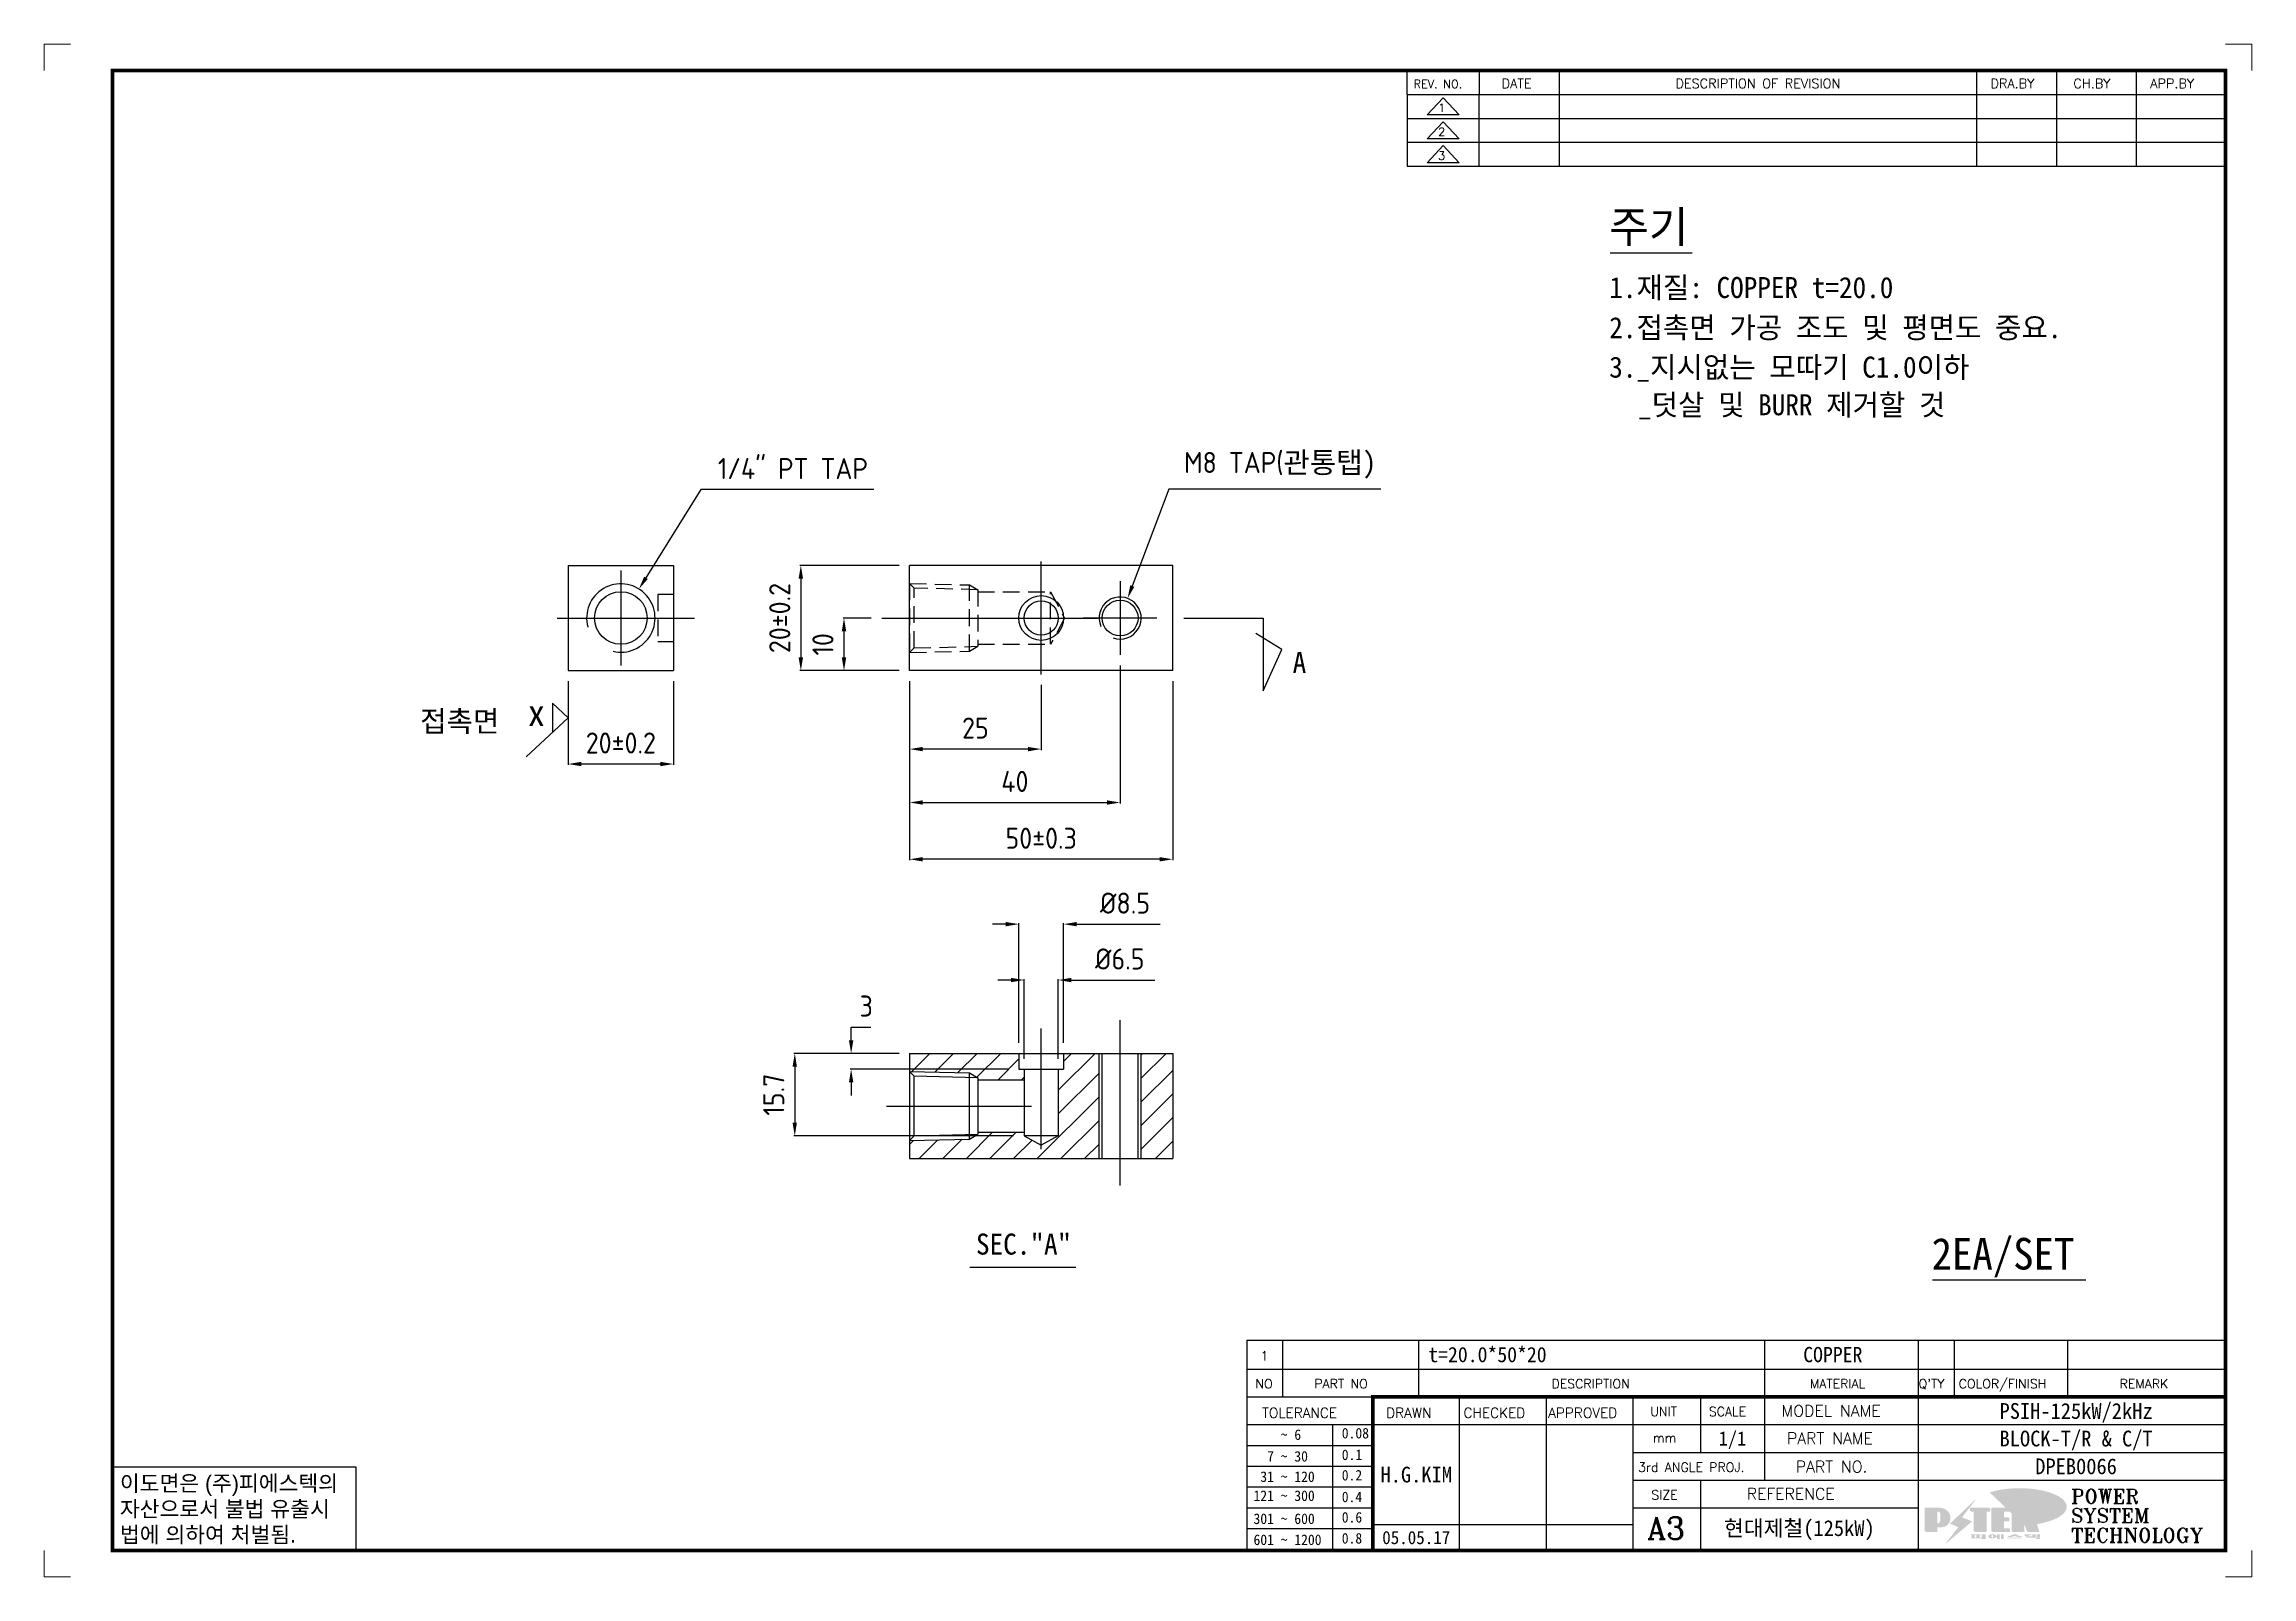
# Model space of a CAD drawing. Header units: millimetres. Extents: x 352 to 10586, y 0 to 3040.
# Drawn here: x 4766.2 to 5185.7, y 0 to 291.3 of the extents above; entities that cross this region are included whole.
import ezdxf
from ezdxf.enums import TextEntityAlignment as Align

# ---------------------------------------------------------------- set-up
doc = ezdxf.new("R2010")
doc.units = ezdxf.units.MM
doc.linetypes.add('CENTER', pattern=[50.8, 31.75, -6.35, 6.35, -6.35])
doc.linetypes.add('HIDDEN2', pattern=[4.7625, 3.175, -1.5875])
doc.layers.add('FORMAT-1', color=7, linetype='Continuous')
doc.layers.add('line', color=3, linetype='Continuous')
doc.styles.add('h1', font='')
doc.styles.add('HAN', font='')
doc.styles.add('RC', font='ROMANC.SHX')
doc.styles.add('ROMANT', font='romant')
doc.styles.add('RT', font='ROMANT.SHX', dxfattribs={"oblique": 15})
doc.styles.get("Standard").update_dxf_attribs({"font": 'ISOCP.SHX', "bigfont": 'WHGTXT.SHX'})
doc.styles.get('h1').set_extended_font_data('New Gulim')
doc.styles.get('HAN').set_extended_font_data('GulimChe')
doc.dimstyles.new('PSTEK-1', dxfattribs={"dimtxt": 4, "dimasz": 2.5, "dimexe": 0.18, "dimexo": 2, "dimgap": 2, "dimtad": 1, "dimtoh": 1, "dimrnd": 0.05, "dimdsep": 46, "dimtxsty": 'Standard', "dimcen": 0.09, "dimclrt": 3, "dimadec": 1, "dimazin": 2, "dimtfac": 1, "dimtofl": 0, "dimtmove": 0, "dimatfit": 3, "dimfxl": 0, "dimtolj": 1, "dimtzin": 0, "dimarcsym": 0})

msp = doc.modelspace()

# ---------------------------------------------------------------- texts
at = {"color": 3, "style": 'HAN'}
for s, height, p in [('주기', 6, (5063.603, 253.59, 0.001)), ('1.재질: COPPER t=20.0', 4, (5063.603, 243.045, 0.001)), ('2.접촉면 가공 조도 및 평면도 중요.', 4, (5063.603, 235.415, 0.001)), ('3._지시없는 모따기 C1.0이하', 4, (5063.603, 227.916, 0.001)), ('_덧살 및 BURR 제거할 것', 4, (5069.075, 220.766, 0.001)), ('A', 4, (5003.442, 171.789, 0.001)), ('x', 5, (4858.131, 161.729, 0.001)), ('SEC."A"', 4, (4943.271, 61.244, 0.001)), ('2EA/SET', 6, (5124.851, 58.408, 0.001))]:
    msp.add_text(s, height=height, dxfattribs=at).set_placement(p)
at = {"color": 2, "style": 'HAN'}
msp.add_text('접촉면', height=4, dxfattribs=at).set_placement((4837.642, 160.609, 0.001))

# ---------------------------------------------------------------- blocks, each defined once
blk = doc.blocks.new('*D583')
at = {"color": 0, "lineweight": -2}
for p, q in [((4923.38, 182.23), (4918.01, 182.23)), ((4918.19, 179.73), (4918.19, 174.73)), ((4928.66, 172.23), (4918.01, 172.23))]:
    blk.add_line(p, q, dxfattribs=at)
at = {"color": 0}
for points in [[(4917.77, 179.73), (4918.61, 179.73), (4918.19, 182.23)], [(4917.77, 174.73), (4918.61, 174.73), (4918.19, 172.23)]]:
    blk.add_solid(points, dxfattribs=at)
at = {"layer": 'Defpoints', "color": 0}
for p in [(4925.38, 182.23), (4918.19, 172.23), (4930.66, 172.23)]:
    blk.add_point(p, dxfattribs=at)
at = {"color": 3, "insert": (4914.19, 177.23), "char_height": 4, "attachment_point": 5, "rotation": 90}
blk.add_mtext('\\A1;10', dxfattribs=at)
blk = doc.blocks.new('*D584')
at = {"color": 0, "lineweight": -2}
for p, q in [((4928.66, 192.23), (4909.81, 192.23)), ((4909.99, 189.73), (4909.99, 174.73)), ((4928.66, 172.23), (4909.81, 172.23))]:
    blk.add_line(p, q, dxfattribs=at)
at = {"color": 0}
for points in [[(4909.57, 189.73), (4910.41, 189.73), (4909.99, 192.23)], [(4909.57, 174.73), (4910.41, 174.73), (4909.99, 172.23)]]:
    blk.add_solid(points, dxfattribs=at)
at = {"layer": 'Defpoints', "color": 0}
for p in [(4930.66, 192.23), (4909.99, 172.23), (4930.66, 172.23)]:
    blk.add_point(p, dxfattribs=at)
at = {"color": 3, "insert": (4905.99, 182.23), "char_height": 4, "attachment_point": 5, "rotation": 90}
blk.add_mtext('\\A1;20%%P0.2', dxfattribs=at)
blk = doc.blocks.new('*D585')
at = {"color": 0, "lineweight": -2}
for p, q in [((4865.79, 170.23), (4865.79, 154.3)), ((4885.79, 170.23), (4885.79, 154.3)), ((4883.29, 154.48), (4868.29, 154.48))]:
    blk.add_line(p, q, dxfattribs=at)
at = {"color": 0}
for points in [[(4868.29, 154.9), (4868.29, 154.07), (4865.79, 154.48)], [(4883.29, 154.9), (4883.29, 154.07), (4885.79, 154.48)]]:
    blk.add_solid(points, dxfattribs=at)
at = {"layer": 'Defpoints', "color": 0}
for p in [(4865.79, 172.23), (4885.79, 172.23), (4865.79, 154.48)]:
    blk.add_point(p, dxfattribs=at)
at = {"color": 3, "insert": (4875.79, 158.48), "char_height": 4, "attachment_point": 5}
blk.add_mtext('\\A1;20%%P0.2', dxfattribs=at)
blk = doc.blocks.new('*D586')
at = {"color": 0, "lineweight": -2}
for p, q in [((4930.66, 170.23), (4930.66, 157.14)), ((4955.66, 169.52), (4955.66, 157.14)), ((4953.16, 157.32), (4933.16, 157.32))]:
    blk.add_line(p, q, dxfattribs=at)
at = {"color": 0}
for points in [[(4933.16, 157.73), (4933.16, 156.9), (4930.66, 157.32)], [(4953.16, 157.73), (4953.16, 156.9), (4955.66, 157.32)]]:
    blk.add_solid(points, dxfattribs=at)
at = {"layer": 'Defpoints', "color": 0}
for p in [(4930.66, 172.23), (4955.66, 171.52), (4930.66, 157.32)]:
    blk.add_point(p, dxfattribs=at)
at = {"color": 3, "insert": (4943.16, 161.32), "char_height": 4, "attachment_point": 5}
blk.add_mtext('\\A1;25', dxfattribs=at)
blk = doc.blocks.new('*D587')
at = {"color": 0, "lineweight": -2}
for p, q in [((4970.66, 173.23), (4970.66, 146.99)), ((4930.66, 170.23), (4930.66, 146.99)), ((4933.16, 147.17), (4968.16, 147.17))]:
    blk.add_line(p, q, dxfattribs=at)
at = {"color": 0}
for points in [[(4933.16, 147.58), (4933.16, 146.75), (4930.66, 147.17)], [(4968.16, 147.58), (4968.16, 146.75), (4970.66, 147.17)]]:
    blk.add_solid(points, dxfattribs=at)
at = {"layer": 'Defpoints', "color": 0}
for p in [(4930.66, 172.23), (4970.66, 175.23), (4970.66, 147.17)]:
    blk.add_point(p, dxfattribs=at)
at = {"color": 3, "insert": (4950.66, 151.17), "char_height": 4, "attachment_point": 5}
blk.add_mtext('\\A1;40', dxfattribs=at)
blk = doc.blocks.new('*D588')
at = {"color": 0, "lineweight": -2}
for p, q in [((4930.66, 170.23), (4930.66, 136.2)), ((4980.66, 170.23), (4980.66, 136.2)), ((4978.16, 136.38), (4933.16, 136.38))]:
    blk.add_line(p, q, dxfattribs=at)
at = {"color": 0}
for points in [[(4933.16, 136.79), (4933.16, 135.96), (4930.66, 136.38)], [(4978.16, 136.79), (4978.16, 135.96), (4980.66, 136.38)]]:
    blk.add_solid(points, dxfattribs=at)
at = {"layer": 'Defpoints', "color": 0}
for p in [(4930.66, 172.23), (4980.66, 172.23), (4930.66, 136.38)]:
    blk.add_point(p, dxfattribs=at)
at = {"color": 3, "insert": (4955.66, 140.38), "char_height": 4, "attachment_point": 5}
blk.add_mtext('\\A1;50%%P0.3', dxfattribs=at)
blk = doc.blocks.new('*D589')
at = {"color": 0, "lineweight": -2}
for p, q in [((4948.91, 124.05), (4946.41, 124.05)), ((4951.41, 101.48), (4951.41, 124.23)), ((4959.91, 101.48), (4959.91, 124.23)), ((4962.41, 124.05), (4978.28, 124.05))]:
    blk.add_line(p, q, dxfattribs=at)
at = {"color": 0}
for points in [[(4948.91, 124.46), (4948.91, 123.63), (4951.41, 124.05)], [(4962.41, 124.46), (4962.41, 123.63), (4959.91, 124.05)]]:
    blk.add_solid(points, dxfattribs=at)
at = {"layer": 'Defpoints', "color": 0}
for p in [(4951.41, 124.05), (4951.41, 99.48), (4959.91, 99.48)]:
    blk.add_point(p, dxfattribs=at)
at = {"color": 3, "insert": (4971.6, 128.05), "char_height": 4, "attachment_point": 5}
blk.add_mtext('\\A1;%%C8.5', dxfattribs=at)
blk = doc.blocks.new('*D590')
at = {"color": 0, "lineweight": -2}
for p, q in [((4919.55, 101.98), (4919.55, 104.48)), ((4919.55, 104.48), (4923.32, 104.48)), ((4928.66, 99.48), (4919.37, 99.48)), ((4949.41, 96.48), (4919.37, 96.48)), ((4919.55, 93.98), (4919.55, 91.48))]:
    blk.add_line(p, q, dxfattribs=at)
at = {"color": 0}
for points in [[(4919.13, 101.98), (4919.97, 101.98), (4919.55, 99.48)], [(4919.13, 93.98), (4919.97, 93.98), (4919.55, 96.48)]]:
    blk.add_solid(points, dxfattribs=at)
at = {"layer": 'Defpoints', "color": 0}
for p in [(4919.55, 99.48), (4930.66, 99.48), (4951.41, 96.48)]:
    blk.add_point(p, dxfattribs=at)
at = {"color": 3, "insert": (4922.43, 108.48), "char_height": 4, "attachment_point": 5}
blk.add_mtext('\\A1;3', dxfattribs=at)
blk = doc.blocks.new('*D591')
at = {"color": 0, "lineweight": -2}
for p, q in [((4949.91, 113.43), (4947.41, 113.43)), ((4952.41, 98.48), (4952.41, 113.61)), ((4958.91, 98.48), (4958.91, 113.61)), ((4961.41, 113.43), (4977.28, 113.43))]:
    blk.add_line(p, q, dxfattribs=at)
at = {"color": 0}
for points in [[(4949.91, 113.84), (4949.91, 113.01), (4952.41, 113.43)], [(4961.41, 113.84), (4961.41, 113.01), (4958.91, 113.43)]]:
    blk.add_solid(points, dxfattribs=at)
at = {"layer": 'Defpoints', "color": 0}
for p in [(4958.91, 113.43), (4952.41, 96.48), (4958.91, 96.48)]:
    blk.add_point(p, dxfattribs=at)
at = {"color": 3, "insert": (4970.6, 117.43), "char_height": 4, "attachment_point": 5}
blk.add_mtext('\\A1;%%C6.5', dxfattribs=at)
blk = doc.blocks.new('*D592')
at = {"color": 0, "lineweight": -2}
for p, q in [((4928.66, 99.48), (4908.66, 99.48)), ((4908.84, 96.98), (4908.84, 86.31)), ((4950.41, 83.81), (4908.66, 83.81))]:
    blk.add_line(p, q, dxfattribs=at)
at = {"color": 0}
for points in [[(4908.42, 96.98), (4909.25, 96.98), (4908.84, 99.48)], [(4908.42, 86.31), (4909.25, 86.31), (4908.84, 83.81)]]:
    blk.add_solid(points, dxfattribs=at)
at = {"layer": 'Defpoints', "color": 0}
for p in [(4930.66, 99.48), (4908.84, 83.81), (4952.41, 83.81)]:
    blk.add_point(p, dxfattribs=at)
at = {"color": 3, "insert": (4904.84, 91.65), "char_height": 4, "attachment_point": 5, "rotation": 90}
blk.add_mtext('\\A1;15.7', dxfattribs=at)
blk = doc.blocks.new('*D593')
at = {"color": 0, "lineweight": -2}
for p, q in [((4890.99, 206.63), (4880.55, 189.87)), ((4923.88, 206.63), (4890.99, 206.63)), ((4875.7, 182.23), (4875.88, 182.23)), ((4875.79, 182.14), (4875.79, 182.32))]:
    blk.add_line(p, q, dxfattribs=at)
at = {"color": 0}
blk.add_solid([(4880.2, 190.09), (4880.91, 189.65), (4879.23, 187.75)], dxfattribs=at)
at = {"layer": 'Defpoints', "color": 0}
for p in [(4879.23, 187.75), (4872.36, 176.71)]:
    blk.add_point(p, dxfattribs=at)
at = {"color": 3, "insert": (4908.49, 210.63), "char_height": 4, "attachment_point": 5}
blk.add_mtext('\\A1;1/4" PT TAP', dxfattribs=at)
blk = doc.blocks.new('*D594')
at = {"color": 0, "lineweight": -2}
for p, q in [((4979.94, 206.75), (4972.97, 188.31)), ((5020.2, 206.75), (4979.94, 206.75)), ((4970.57, 182.23), (4970.75, 182.23)), ((4970.66, 182.14), (4970.66, 182.32))]:
    blk.add_line(p, q, dxfattribs=at)
at = {"color": 0}
blk.add_solid([(4972.58, 188.46), (4973.36, 188.16), (4972.08, 185.97)], dxfattribs=at)
at = {"layer": 'Defpoints', "color": 0}
for p in [(4972.08, 185.97), (4969.25, 178.49)]:
    blk.add_point(p, dxfattribs=at)
at = {"color": 3, "insert": (5001.07, 211.26), "char_height": 4, "attachment_point": 5}
blk.add_mtext('\\A1;M8 TAP({\\fGulimChe|b0|i0|c129|p49;관통탭)}', dxfattribs=at)
blk = doc.blocks.new('t3')
for p, q in [((0, 15.88), (46.25, 15.88)), ((0, 15.88), (0, 0)), ((46.25, 15.88), (46.25, 0)), ((0, 0), (46.25, 0))]:
    blk.add_line(p, q)
at = {"color": 1, "style": 'h1'}
for s, p in [('이도면은 (주)피에스텍의', (1.4, 11.29)), ('자산으로서 불법 유출시', (1.4, 6.41)), ('법에 의하여 처벌됨.', (1.4, 1.52))]:
    blk.add_text(s, height=3, dxfattribs=at).set_placement(p)
blk = doc.blocks.new('new LOGO')
at = {"layer": 'line'}
h = blk.add_hatch(color=1, dxfattribs=at)
h.paths.add_polyline_path([(41.5, 16.4), (54.3, 16.4, 1), (54.3, 82.9), (0, 82.9), (0, -0.1), (41.5, -0.1)])
h.paths.add_polyline_path([(41.5, 27.9), (41.5, 71.9), (43.6, 71.9, -0.414214), (54.6, 60.9), (54.6, 38.9, -0.414214), (43.6, 27.9)], flags=16)
h.paths.add_polyline_path([(214.7, 71.9), (227.5, 71.9), (227.5, 82.9), (159.7, 82.9), (159.7, 71.9), (172.5, 71.9), (172.5, -0.1), (214.7, -0.1)])
h.paths.add_polyline_path([(276, 37.4), (294.8, 37.4), (294.8, 49.1), (276, 49.1), (276, 71.9), (294.8, 71.9), (294.8, 82.9), (234.5, 82.9), (234.5, -0.1), (297, -0.1), (297, 10.9), (276, 10.9)])
h.paths.add_polyline_path([(347.2, 35.2), (359.7, -0.1), (400.5, -0.1), (379.6, 66.8), (399.7, 82.9), (380.6, 82.9), (347.2, 61.6), (347.2, 82.9), (305.5, 82.9), (305.5, -0.1), (347.2, -0.1)])
h = blk.add_hatch(color=250, dxfattribs=at)
h.paths.add_polyline_path([(44.5, 69.4), (46.6, 69.4, -0.129793), (52, 68, 0.221832), (43.6, 71.9), (41.5, 71.9), (41.5, 27.9), (43.6, 27.9, 0.02048), (44.5, 28)], flags=17)
h.paths.add_polyline_path([(44.5, 13.9), (57.3, 13.9, 0.72362), (77.1, 73.9, -0.679777), (54.3, 16.4), (41.5, 16.4), (41.5, -0.1), (3, -0.1), (3, -2.6), (44.5, -2.6)])
h.paths.add_polyline_path([(117.9, 14.2), (71.5, -44.4), (77.1, -39.6), (120.8, 15.6), (92, 28.9), (173.3, 106), (177.5, 111.4), (89.1, 27.6)])
h.paths.add_polyline_path([(162.7, 71.9), (162.7, 69.4), (172.5, 69.4), (172.5, 71.9)], flags=17)
h.paths.add_polyline_path([(217.7, 69.4), (230.5, 69.4), (230.5, 80.4), (227.5, 80.4), (227.5, 71.9), (214.7, 71.9), (214.7, -0.1), (175.5, -0.1), (175.5, -2.6), (217.7, -2.6)])
h.paths.add_polyline_path([(297.8, 46.6), (294.8, 46.6), (294.8, 37.4), (276, 37.4), (276, 10.9), (279, 10.9), (279, 34.9), (297.8, 34.9)])
h.paths.add_polyline_path([(300, 8.4), (297, 8.4), (297, -0.1), (237.5, -0.1), (237.5, -2.6), (300, -2.6)])
h.paths.add_polyline_path([(297.8, 80.4), (294.8, 80.4), (294.8, 71.9), (276, 71.9), (276, 49.1), (279, 49.1), (279, 69.4), (297.8, 69.4)])
h.paths.add_polyline_path([(350.2, 80.4), (347.2, 80.4), (347.2, 61.6), (350.2, 63.5)])
h.paths.add_polyline_path([(350.2, 26.7), (347.2, 35.2), (347.2, -0.1), (308.5, -0.1), (308.5, -2.6), (350.2, -2.6)])
h.paths.add_polyline_path([(402.7, 80.4), (396.5, 80.4), (379.6, 66.8), (400.5, -0.1), (361.8, -0.1), (362.7, -2.6), (403.5, -2.6), (382.6, 64.3)])
blk.add_hatch(color=5, dxfattribs=at).paths.add_polyline_path([(166.3, 35), (131, 49), (180.4, 112.7), (92, 28.9), (120.8, 15.6), (74.4, -43)])
h = blk.add_hatch(color=253, dxfattribs=at)
edge = h.paths.add_edge_path()
edge.add_ellipse((333.9, 86.4), major_axis=(-165.9, 0), ratio=0.39426, start_angle=111.51268, end_angle=334.46902)
edge.add_ellipse((314.1, 81.2), major_axis=(-153.7, 0), ratio=0.40699, start_angle=121.30662, end_angle=327.74369, ccw=False)
edge.add_line((394, 27.8), (394.7, 25.6))
h = blk.add_hatch(color=250, dxfattribs=at)
edge = h.paths.add_edge_path()
edge.add_ellipse((237.8, -17.6), major_axis=(-14.3, 0), ratio=0.526336, start_angle=192.2456, end_angle=269.07481)
edge.add_line((238.1, -10.1), (237.6, -10.1))
edge.add_ellipse((237.8, -17.6), major_axis=(-14.3, 0), ratio=0.526336, start_angle=270.92519, end_angle=449.07481)
edge.add_line((237.6, -25.1), (238.1, -25.1))
edge.add_ellipse((237.8, -17.6), major_axis=(-14.3, 0), ratio=0.526336, start_angle=450.92519, end_angle=527.7544)
edge.add_line((251.7, -19.2), (254.1, -19.2))
edge.add_line((254.1, -19.2), (254.1, -27.1))
edge.add_line((254.1, -27.1), (263.1, -27.1))
edge.add_line((263.1, -27.1), (263.1, -10.1))
edge.add_line((263.1, -10.1), (254.1, -10.1))
edge.add_line((254.1, -10.1), (254.1, -16))
edge.add_line((254.1, -16), (251.7, -16))
h.paths.add_polyline_path([(241, -16.4), (241, -18.7, -1), (234.4, -18.7), (234.4, -16.4, -1)], flags=16)
h.paths.add_polyline_path([(278.2, -10.1), (268.1, -10.1), (268.1, -27.1), (278.2, -27.1)])
h.paths.add_polyline_path([(310.3, -10.1), (310.3, -11.1, -0.157169), (289.3, -17.5), (294, -19.9, 0.128407), (316.3, -15.9, 0.128407), (338.6, -19.9), (343.3, -17.5, -0.157169), (322.2, -11.1), (322.2, -10.1)])
h.paths.add_polyline_path([(342.1, -25.1), (342.1, -22.3), (290.4, -22.3), (290.4, -25.1)])
h.paths.add_polyline_path([(352, -10.1), (352, -16.2, 0.414214), (354, -18.2), (378.7, -18.2), (378.7, -19.6), (390.2, -19.6), (390.2, -10.1), (378.7, -10.1), (378.7, -13.6), (374.7, -13.6), (374.7, -15.1), (378.7, -15.1), (378.7, -16.2), (364.7, -16.2), (364.7, -15.1), (371.2, -15.1), (371.2, -13.6), (364.7, -13.6), (364.7, -12.6), (374.7, -12.6), (374.7, -10.1)])
h.paths.add_polyline_path([(393.8, -10.1), (393.8, -19.6), (405, -19.6), (405, -10.1)])
h.paths.add_polyline_path([(405, -27.1), (405, -20.9), (356.8, -20.9), (356.8, -23), (391.8, -23), (391.8, -27.1)])
h.paths.add_polyline_path([(200.4, -10.1), (200.4, -22.3), (193.2, -22.3), (193.2, -12.6), (196.6, -12.6), (196.6, -10.1), (161, -10.1), (161, -12.6), (164.5, -12.6), (164.5, -22.3), (161, -22.3), (161, -25.1), (200.4, -25.1), (200.4, -27.1), (213.9, -27.1), (213.9, -10.1)])
h.paths.add_polyline_path([(182, -12.6), (175.6, -12.6), (175.6, -22.3), (182, -22.3)], flags=17)
blk = doc.blocks.new('format-3')
at = {"color": 3, "lineweight": 9}
for p, q in [((0, 286.3), (0, 291.3)), ((5, 291.3), (0, 291.3)), ((414.5, 291.3), (419.5, 291.3)), ((419.5, 286.3), (419.5, 291.3)), ((0, 5), (0, 0)), ((419.5, 5), (419.5, 0)), ((5, 0), (0, 0)), ((414.5, 0), (419.5, 0))]:
    blk.add_line(p, q, dxfattribs=at)
at = {"color": 180}
for p, q in [((258.97, 281.75), (258.97, 286.3)), ((272.71, 281.75), (272.71, 286.3)), ((287.94, 281.75), (287.94, 286.3)), ((367.22, 281.75), (367.22, 286.3)), ((382.45, 281.75), (382.45, 286.3)), ((397.61, 281.75), (397.61, 286.3)), ((258.97, 281.75), (414.5, 281.75)), ((228.5, 39.49), (228.5, 5)), ((228.5, 39.49), (414.5, 39.49)), ((235.29, 39.49), (235.29, 34.21)), ((261.24, 34.21), (261.24, 39.49)), ((326.9, 39.49), (326.9, 34.21)), ((356.11, 39.49), (356.11, 34.21)), ((362.93, 39.49), (362.93, 34.21)), ((384.48, 39.49), (384.48, 34.21)), ((228.5, 34.21), (252.48, 34.21)), ((268.96, 5), (268.96, 34.21)), ((285.45, 5), (285.45, 34.21)), ((301.94, 5), (301.94, 34.21)), ((314.72, 34.21), (314.72, 23.65)), ((326.9, 34.21), (326.9, 18.37)), ((356.11, 34.21), (356.11, 5)), ((228.5, 28.93), (252.48, 28.93)), ((244.89, 5.23), (244.89, 28.93)), ((252.48, 28.93), (414.5, 28.93)), ((228.5, 24.98), (252.48, 24.98)), ((228.5, 21.03), (252.48, 21.03)), ((301.94, 23.65), (414.5, 23.65)), ((228.5, 17.08), (252.48, 17.08)), ((301.94, 18.37), (414.5, 18.37)), ((314.72, 18.37), (314.72, 5)), ((228.5, 13.13), (252.48, 13.13)), ((301.94, 13.09), (356.11, 13.09)), ((228.5, 9.18), (252.48, 9.18)), ((252.48, 9.95), (301.94, 9.95))]:
    blk.add_line(p, q, dxfattribs=at)
at = {"const_width": 0.7}
blk.add_lwpolyline([(252.48, 5), (252.48, 34.21), (414.5, 34.21)], dxfattribs=at)
at = {"layer": 'FORMAT-1', "const_width": 0.7}
blk.add_lwpolyline([(13, 5), (13, 286.3), (414.5, 286.3), (414.5, 5)], close=True, dxfattribs=at)
blk.add_blockref('t3', (13, 5))
at = {"xscale": 0.05400000000000027, "yscale": 0.05400000000000027, "zscale": 0.05400000000000027}
blk.add_blockref('new LOGO', (357.35, 8.65), dxfattribs=at)
at = {"color": 2}
for s, height, style, p in [('REV. NO.', 1.56, 'RC', (260.23, 282.95)), ('DATE', 1.788, 'RC', (276.95, 282.94)), ('DESCRIPTION OF REVISION', 1.7875, 'RC', (309.98, 282.94)), ('DRA.BY', 1.788, 'RC', (369.83, 282.94)), ('CH.BY', 1.788, 'RC', (385.59, 282.94)), ('APP.BY', 1.788, 'RC', (400.18, 282.94)), ('COLOR/FINISH', 1.7424, 'RC', (363.8, 35.83)), ('NO', 1.742, 'RC', (230.16, 35.83)), ('PART NO', 1.742, 'RC', (241.36, 35.83)), ('DESCRIPTION', 1.7424, 'RC', (286.43, 35.83)), ('MATERIAL', 1.742, 'RC', (335.52, 35.83)), ("Q'TY", 1.742, 'RC', (356.17, 35.83)), ('REMARK', 1.742, 'RC', (394.37, 35.83)), (' TOLERANCE', 1.9, 'RC', (230.11, 30.22)), ('DRAWN', 1.9, 'RC', (255, 30.22)), ('CHECKED', 1.9, 'RC', (269.71, 30.22)), ('APPROVED', 1.9, 'RC', (285.8, 30.22)), ('UNIT', 1.742, 'RC', (305.19, 30.55)), ('SCALE', 1.742, 'RC', (316.32, 30.55)), ('MODEL NAME', 2.178, 'RC', (330.12, 30.46)), ('    ~ 6', 2, 'HAN', (229.8, 26.03)), ('0.08', 2, 'HAN', (246.57, 26.31)), ('mm', 1.742, 'RC', (305.67, 25.56)), ('PART NAME', 2.178, 'RC', (331.17, 25.24)), ('  7 ~ 30', 2, 'HAN', (229.8, 21.91)), ('0.1', 2, 'HAN', (246.57, 22.2)), ('3rd ANGLE PROJ.', 1.7424, 'RC', (302.87, 19.97)), ('PART NO.', 2.178, 'RC', (332.84, 19.85)), (' 31 ~ 120', 2, 'HAN', (229.8, 18.04)), ('0.2', 2, 'HAN', (246.57, 18.32)), ('REFERENCE', 2.178, 'RC', (323.52, 14.69)), ('121 ~ 300', 2, 'HAN', (229.8, 14.42)), ('0.4', 2, 'HAN', (246.57, 14.2)), ('SIZE', 1.742, 'RC', (305.39, 14.71)), ('301 ~ 600', 2, 'HAN', (229.8, 10.04)), ('0.6', 2, 'HAN', (246.57, 10.32)), ('601 ~ 1200', 2, 'HAN', (229.8, 6.05)), ('0.8', 2, 'HAN', (246.57, 6.33))]:
    blk.add_text(s, height=height, dxfattribs=dict(at, style=style)).set_placement(p)
at = {"style": 'ROMANT'}
for s, p in [('POWER', (385.15, 13.96)), ('SYSTEM', (385.15, 10.31)), ('TECHNOLOGY', (385.15, 6.56))]:
    blk.add_text(s, height=2.7, dxfattribs=at).set_placement(p)
at = {"color": 2, "lineweight": 25, "style": 'RC'}
blk.add_text('A3', height=4.182, dxfattribs=at).set_placement((304.61, 7.14))
at = {"style": 'HAN'}
for tag, height, p in [('MODEL-NAME', 3, (386.1, 31.53)), ('SCALE', 2.7, (320.81, 26.29)), ('PART-NAME', 3, (386.1, 26.29)), ('CH-BY', 3, (277.21, 19.44)), ('PART-NO', 3, (386.1, 21.01)), ('DRA-BY', 3, (260.72, 19.44)), ('APP-BY', 3, (293.7, 19.44)), ('DRA-DATE', 2.5, (260.72, 7.47)), ('CH-DATE', 2.5, (277.21, 7.47)), ('APP-DATE', 2.5, (293.7, 7.47)), ('관련업체', 3, (333.52, 9.26))]:
    blk.add_attdef(tag, text='', height=height, dxfattribs=at).set_placement(p, align=Align.MIDDLE_CENTER)
blk = doc.blocks.new('no3')
at = {"color": 180}
for p, q in [((0, 5.5), (0, 0)), ((0, 5.5), (186, 5.5)), ((6.79, 5.5), (6.79, 0)), ((32.74, 0.11), (32.74, 5.5)), ((98.4, 5.5), (98.4, 0)), ((127.61, 5.5), (127.61, 0)), ((134.43, 5.5), (134.43, 0)), ((155.98, 5.5), (155.98, 0))]:
    blk.add_line(p, q, dxfattribs=at)
at = {"color": 2, "style": 'HAN'}
for tag, p in [('PART-NO', (19.76, 2.75)), ('MATERIAL', (111.38, 2.75)), ("Q'TY", (131.02, 2.75)), ('COLOR/FINISH', (145.2, 2.75)), ('REMARK', (170.76, 2.75))]:
    blk.add_attdef(tag, text='', height=2.9, dxfattribs=at).set_placement(p, align=Align.MIDDLE_CENTER)
blk.add_attdef('DESCRIPTION', text='', height=2.9, dxfattribs=at).set_placement((34.51, 2.75), align=Align.MIDDLE_LEFT)
at = {"color": 2, "style": 'RT', "oblique": 15}
blk.add_attdef('NO', text='', height=1.74, dxfattribs=at).set_placement((3.38, 2.51), align=Align.MIDDLE_CENTER)
blk = doc.blocks.new('re3')
at = {"color": 180}
for p, q in [((0, 0), (0, -4.55)), ((6.87, -0.64), (3.86, -3.91)), ((9.88, -3.91), (3.86, -3.91)), ((6.87, -0.64), (9.88, -3.91)), ((13.74, -4.55), (13.74, 0)), ((28.97, -4.55), (28.97, 0)), ((108.25, -4.55), (108.25, 0)), ((123.49, -4.55), (123.49, 0)), ((138.64, -4.55), (138.64, 0)), ((0, -4.55), (155.53, -4.55))]:
    blk.add_line(p, q, dxfattribs=at)
at = {"color": 2, "style": 'RC', "oblique": 15}
blk.add_attdef('REV.NO', text='', height=1.56, dxfattribs=at).set_placement((6.59, -2.56), align=Align.MIDDLE_CENTER)
blk.add_attdef('-1', text='', height=1.56, dxfattribs=at).set_placement((9.37, -1.66), align=Align.MIDDLE_LEFT)
at = {"color": 2, "style": 'HAN'}
for tag, p in [('REV.-DATE', (21.36, -2.28)), ('DRA.BY', (115.87, -2.28)), ('CH.BY', (131.07, -2.28)), ('APP.BY', (147.09, -2.28))]:
    blk.add_attdef(tag, text='', height=2.5, dxfattribs=at).set_placement(p, align=Align.MIDDLE_CENTER)
blk.add_attdef('DESCRIPTION-OF-REVISION', text='', height=2.5, dxfattribs=at).set_placement((31.61, -2.28), align=Align.MIDDLE_LEFT)

# ---------------------------------------------------------------- dimensions: what is measured, and where the dimension line sits
for p1, p2, text, picture, middle in [((4872.355, 176.714, 0.001), (4879.23, 187.747, 0.001), '1/4" PT TAP', '*D593', (4908.494, 206.629, 0.001)), ((4969.249, 178.49, 0.001), (4972.081, 185.972, 0.001), 'M8 TAP({\\fGulimChe|b0|i0|c129|p49;관통탭)}', '*D594', (5001.071, 206.746, 0.001))]:
    dim = msp.add_diameter_dim_2p(p1=p1, p2=p2, text=text, dimstyle='PSTEK-1')
    dim.commit()
    dim.dimension.update_dxf_attribs({"geometry": picture, "text_midpoint": middle, "dimtype": 163})
dim = msp.add_linear_dim(base=(4909.989, 172.231, 0.001), p1=(4930.665, 192.231, 0.001), p2=(4930.665, 172.231, 0.001), angle=90, text='<>%%P0.2', dimstyle='PSTEK-1')
dim.commit()
dim.dimension.update_dxf_attribs({"geometry": '*D584', "text_midpoint": (4905.988, 182.231, 0.001)})
for base, p1, p2, picture, middle in [((4918.189, 172.231, 0.001), (4925.385, 182.231, 0.001), (4930.665, 172.231, 0.001), '*D583', (4914.189, 177.231, 0.001)), ((4919.551, 99.484, 0.001), (4951.415, 96.484, 0.001), (4930.665, 99.484, 0.001), '*D590', (4922.434, 108.484, 0.001)), ((4908.836, 83.808, 0.001), (4930.665, 99.484, 0.001), (4952.415, 83.808, 0.001), '*D592', (4904.836, 91.646, 0.001))]:
    dim = msp.add_linear_dim(base=base, p1=p1, p2=p2, angle=90, dimstyle='PSTEK-1')
    dim.commit()
    dim.dimension.update_dxf_attribs({"geometry": picture, "text_midpoint": middle})
for base, p1, p2, text, picture, middle in [((4865.792, 154.483, 0.001), (4885.792, 172.231, 0.001), (4865.792, 172.231, 0.001), '<>%%P0.2', '*D585', (4875.792, 158.483, 0.001)), ((4930.665, 136.376, 0.001), (4980.665, 172.231, 0.001), (4930.665, 172.231, 0.001), '<>%%P0.3', '*D588', (4955.665, 140.376, 0.001)), ((4958.915, 113.426, 0.001), (4952.415, 96.484, 0.001), (4958.915, 96.484, 0.001), '%%C<>', '*D591', (4970.597, 117.426, 0.001))]:
    dim = msp.add_linear_dim(base=base, p1=p1, p2=p2, text=text, dimstyle='PSTEK-1')
    dim.commit()
    dim.dimension.update_dxf_attribs({"geometry": picture, "text_midpoint": middle})
for base, p1, p2, picture, middle in [((4970.665, 147.168, 0.001), (4930.665, 172.231, 0.001), (4970.665, 175.231, 0.001), '*D587', (4950.665, 151.168, 0.001)), ((4930.665, 157.318, 0.001), (4955.665, 171.518, 0.001), (4930.665, 172.231, 0.001), '*D586', (4943.165, 161.318, 0.001))]:
    dim = msp.add_linear_dim(base=base, p1=p1, p2=p2, dimstyle='PSTEK-1')
    dim.commit()
    dim.dimension.update_dxf_attribs({"geometry": picture, "text_midpoint": middle})
dim = msp.add_linear_dim(base=(4951.415, 124.048, 0.001), p1=(4959.915, 99.484, 0.001), p2=(4951.415, 99.484, 0.001), text='%%C<>', dimstyle='PSTEK-1')
dim.commit()
dim.dimension.update_dxf_attribs({"geometry": '*D589', "text_midpoint": (4971.597, 124.048, 0.001), "dimtype": 160})

# ---------------------------------------------------------------- hatches: boundary and pattern name
h = msp.add_hatch()
h.set_pattern_fill('ANSI31', color=256, style=0)
h.set_pattern_definition([(45, (8406.229, 34687.8028), (-2.24506403, 2.24506403), [])])
h.paths.add_polyline_path([(4930.665, 99.484), (4930.665, 96.062), (4942.065, 95.769), (4943.632, 94.864), (4943.632, 94.484), (4952.415, 94.484), (4952.415, 96.484), (4951.415, 96.484), (4951.415, 99.484)], flags=17)
h.paths.add_polyline_path([(4943.632, 84.484), (4943.632, 84.104), (4942.065, 83.199), (4930.665, 82.905), (4930.665, 79.484), (4966.665, 79.484), (4966.665, 99.484), (4959.915, 99.484), (4959.915, 96.484), (4958.915, 96.484), (4958.915, 83.808), (4955.665, 82.036), (4952.415, 83.808), (4952.415, 84.484)])
h.paths.add_polyline_path([(4980.665, 99.484), (4974.665, 99.484), (4974.665, 79.484), (4980.665, 79.484)])

# ---------------------------------------------------------------- linework, layer by layer
for p, q in [((5063.774, 251.626, 0.001), (5079.336, 251.626, 0.001)), ((4982.755, 182.231, 0.001), (4997.835, 182.231, 0.001)), ((4997.835, 182.231, 0.001), (4997.835, 168.414, 0.001)), ((5001.411, 176.228, 0.001), (4996.421, 179.304, 0.001)), ((4997.835, 168.414, 0.001), (5001.411, 176.228, 0.001)), ((4862.822, 166.05, 0.001), (4862.822, 160.498, 0.001)), ((4966.665, 79.484, 0.001), (4966.665, 99.484, 0.001)), ((4974.665, 79.484, 0.001), (4974.665, 99.484, 0.001)), ((4930.665, 96.062, 0.001), (4930.665, 82.905, 0.001)), ((4931.548, 95.179, 0.001), (4930.665, 96.062, 0.001)), ((4931.548, 83.789, 0.001), (4931.548, 95.179, 0.001)), ((4942.065, 83.199, 0.001), (4942.065, 95.769, 0.001)), ((4943.632, 94.864, 0.001), (4943.632, 84.104, 0.001)), ((4930.665, 82.905, 0.001), (4931.548, 83.789, 0.001)), ((4942.072, 58.883, 0.001), (4962.252, 58.883, 0.001)), ((5125.022, 56.444, 0.001), (5154.18, 56.444, 0.001))]:
    msp.add_line(p, q)
at = {"color": 1}
for p, q in [((4865.792, 192.231, 0.001), (4865.792, 172.231, 0.001)), ((4865.792, 192.231, 0.001), (4885.792, 192.231, 0.001)), ((4885.792, 192.231, 0.001), (4885.792, 172.231, 0.001)), ((4930.665, 172.231, 0.001), (4930.665, 192.231, 0.001)), ((4980.665, 192.231, 0.001), (4930.665, 192.231, 0.001)), ((4980.665, 172.231, 0.001), (4980.665, 192.231, 0.001)), ((4865.792, 172.231, 0.001), (4885.792, 172.231, 0.001)), ((4980.665, 172.231, 0.001), (4930.665, 172.231, 0.001)), ((4930.665, 99.484, 0.001), (4980.665, 99.484, 0.001)), ((4930.665, 99.484, 0.001), (4930.665, 79.484, 0.001)), ((4951.415, 99.484, 0.001), (4951.415, 96.484, 0.001)), ((4959.915, 99.484, 0.001), (4959.915, 96.484, 0.001)), ((4980.665, 99.484, 0.001), (4980.665, 79.484, 0.001)), ((4943.632, 94.484, 0.001), (4952.415, 94.484, 0.001)), ((4951.415, 96.484, 0.001), (4959.915, 96.484, 0.001)), ((4952.415, 96.484, 0.001), (4952.415, 83.808, 0.001)), ((4958.915, 96.484, 0.001), (4958.915, 83.808, 0.001)), ((4943.632, 84.484, 0.001), (4952.415, 84.484, 0.001)), ((4952.415, 83.808, 0.001), (4955.665, 82.036, 0.001)), ((4958.915, 83.808, 0.001), (4952.415, 83.808, 0.001)), ((4958.915, 83.808, 0.001), (4955.665, 82.036, 0.001)), ((4930.665, 79.484, 0.001), (4980.665, 79.484, 0.001))]:
    msp.add_line(p, q, dxfattribs=at)
at = {"color": 1, "linetype": 'CENTER', "ltscale": 3}
for p, q in [((4875.792, 191.256, 0.001), (4875.792, 173.205, 0.001)), ((4955.665, 171.518, 0.001), (4955.665, 192.943, 0.001)), ((4970.665, 189.231, 0.001), (4970.665, 175.231, 0.001)), ((4863.683, 182.231, 0.001), (4889.757, 182.231, 0.001)), ((4925.385, 182.231, 0.001), (4945.782, 182.231, 0.001)), ((4944.952, 182.231, 0.001), (4966.377, 182.231, 0.001)), ((4977.665, 182.231, 0.001), (4963.665, 182.231, 0.001)), ((4970.665, 74.375, 0.001), (4970.665, 105.819, 0.001)), ((4955.665, 81.253, 0.001), (4955.665, 104.246, 0.001)), ((4926.238, 89.484, 0.001), (4953.792, 89.484, 0.001))]:
    msp.add_line(p, q, dxfattribs=at)
at = {"color": 2, "linetype": 'HIDDEN2'}
for p, q in [((4930.665, 188.809, 0.001), (4930.665, 175.652, 0.001)), ((4931.548, 187.925, 0.001), (4930.665, 188.809, 0.001)), ((4882.792, 186.731, 0.001), (4882.792, 177.731, 0.001)), ((4885.792, 186.731, 0.001), (4882.792, 186.731, 0.001)), ((4931.548, 176.536, 0.001), (4931.548, 187.925, 0.001)), ((4943.632, 187.61, 0.001), (4931.548, 187.925, 0.001)), ((4942.065, 175.946, 0.001), (4942.065, 188.515, 0.001)), ((4943.632, 187.61, 0.001), (4943.632, 176.851, 0.001)), ((4943.632, 187.231, 0.001), (4957.449, 187.231, 0.001)), ((4957.449, 187.231, 0.001), (4960.085, 182.231, 0.001)), ((4957.449, 177.231, 0.001), (4957.449, 187.231, 0.001)), ((4960.085, 182.231, 0.001), (4957.449, 177.231, 0.001)), ((4885.792, 177.731, 0.001), (4882.792, 177.731, 0.001)), ((4930.665, 175.652, 0.001), (4931.548, 176.536, 0.001)), ((4931.548, 176.536, 0.001), (4943.632, 176.851, 0.001)), ((4943.632, 177.231, 0.001), (4957.449, 177.231, 0.001))]:
    msp.add_line(p, q, dxfattribs=at)
at = {"color": 2}
msp.add_line((4930.665, 97.884, 0.001), (4930.665, 83.584, 0.001), dxfattribs=at)
at = {"color": 3}
for p, q in [((4967.265, 79.484, 0.001), (4967.265, 99.484, 0.001)), ((4974.065, 79.484, 0.001), (4974.065, 99.484, 0.001)), ((4943.632, 94.864, 0.001), (4931.548, 95.179, 0.001)), ((4931.548, 83.789, 0.001), (4943.632, 84.104, 0.001))]:
    msp.add_line(p, q, dxfattribs=at)
at = {"color": 2, "linetype": 'HIDDEN2', "elevation": 0.001}
for points in [[(4930.665, 188.809), (4942.065, 188.515), (4943.632, 187.61)], [(4930.665, 175.652), (4942.065, 175.946), (4943.632, 176.851)]]:
    msp.add_lwpolyline(points, dxfattribs=at)
at = {"elevation": 0.001}
for points in [[(4862.822, 166.05), (4865.792, 163.274)], [(4857.828, 155.83), (4865.792, 163.274)], [(4930.665, 96.062), (4942.065, 95.769), (4943.632, 94.864)], [(4930.665, 82.905), (4942.065, 83.199), (4943.632, 84.104)]]:
    msp.add_lwpolyline(points, dxfattribs=at)
at = {"color": 3}
for centre, radius in [((4875.792, 182.231, 0.001), 5), ((4970.665, 182.231, 0.001), 3.4)]:
    msp.add_circle(centre, radius, dxfattribs=at)
at = {"color": 1}
for radius in [4.25, 3.25]:
    msp.add_circle((4955.665, 182.231, 0.001), radius, dxfattribs=at)
for centre, radius, start, end in [((4875.792, 182.231, 0.001), 6.5, 256.75493, 195.24767), ((4970.665, 182.231, 0.001), 4, 250.34377, 203.5291)]:
    msp.add_arc(centre, radius, start, end)

# ---------------------------------------------------------------- block references
msp.add_blockref('format-3', (4766.207, 0, 0.001)).add_auto_attribs({'DRA-DATE': '05.05.17', 'DRA-BY': 'H.G.KIM', 'MODEL-NAME': 'PSIH-125kW/2kHz', 'PART-NAME': 'BLOCK-T/R & C/T', 'PART-NO': 'DPEB0066', 'SCALE': '1/1', '관련업체': '현대제철(125kW)'})
ref = msp.add_blockref('re3', (5025.173, 281.75, 0.001))
ref.add_attrib('REV.NO', '1', dxfattribs={"color": 2, "height": 1.56, "style": 'RC'}).set_placement((5031.761, 279.193, 0.001), align=Align.MIDDLE_CENTER)
ref = msp.add_blockref('re3', (5025.173, 277.2, 0.001))
ref.add_attrib('REV.NO', '2', dxfattribs={"color": 2, "height": 1.56, "style": 'RC'}).set_placement((5031.761, 274.643, 0.001), align=Align.MIDDLE_CENTER)
ref = msp.add_blockref('re3', (5025.173, 272.65, 0.001))
ref.add_attrib('REV.NO', '3', dxfattribs={"color": 2, "height": 1.56, "style": 'RC'}).set_placement((5031.761, 270.093, 0.001), align=Align.MIDDLE_CENTER)
ref = msp.add_blockref('no3', (4994.707, 39.494, 0.001))
ref.add_attrib('MATERIAL', 'COPPER', dxfattribs={"color": 2, "height": 2.9, "style": 'HAN'}).set_placement((5106.082, 42.244, 0.001), align=Align.MIDDLE_CENTER)
ref.add_attrib('DESCRIPTION', 't=20.0*50*20', dxfattribs={"color": 2, "height": 2.9, "style": 'HAN'}).set_placement((5029.215, 42.244, 0.001), align=Align.MIDDLE_LEFT)
ref.add_attrib('NO', '1', dxfattribs={"color": 2, "height": 1.74, "style": 'RT'}).set_placement((4998.091, 42.001, 0.001), align=Align.MIDDLE_CENTER)

msp.set_redraw_order([(e.dxf.handle, doc.entitydb.next_handle()) for e in msp.query("TEXT MTEXT ATTDEF DIMENSION ARC_DIMENSION")])  # texts and dimensions are drawn at this point

doc.saveas('drawing.dxf')
